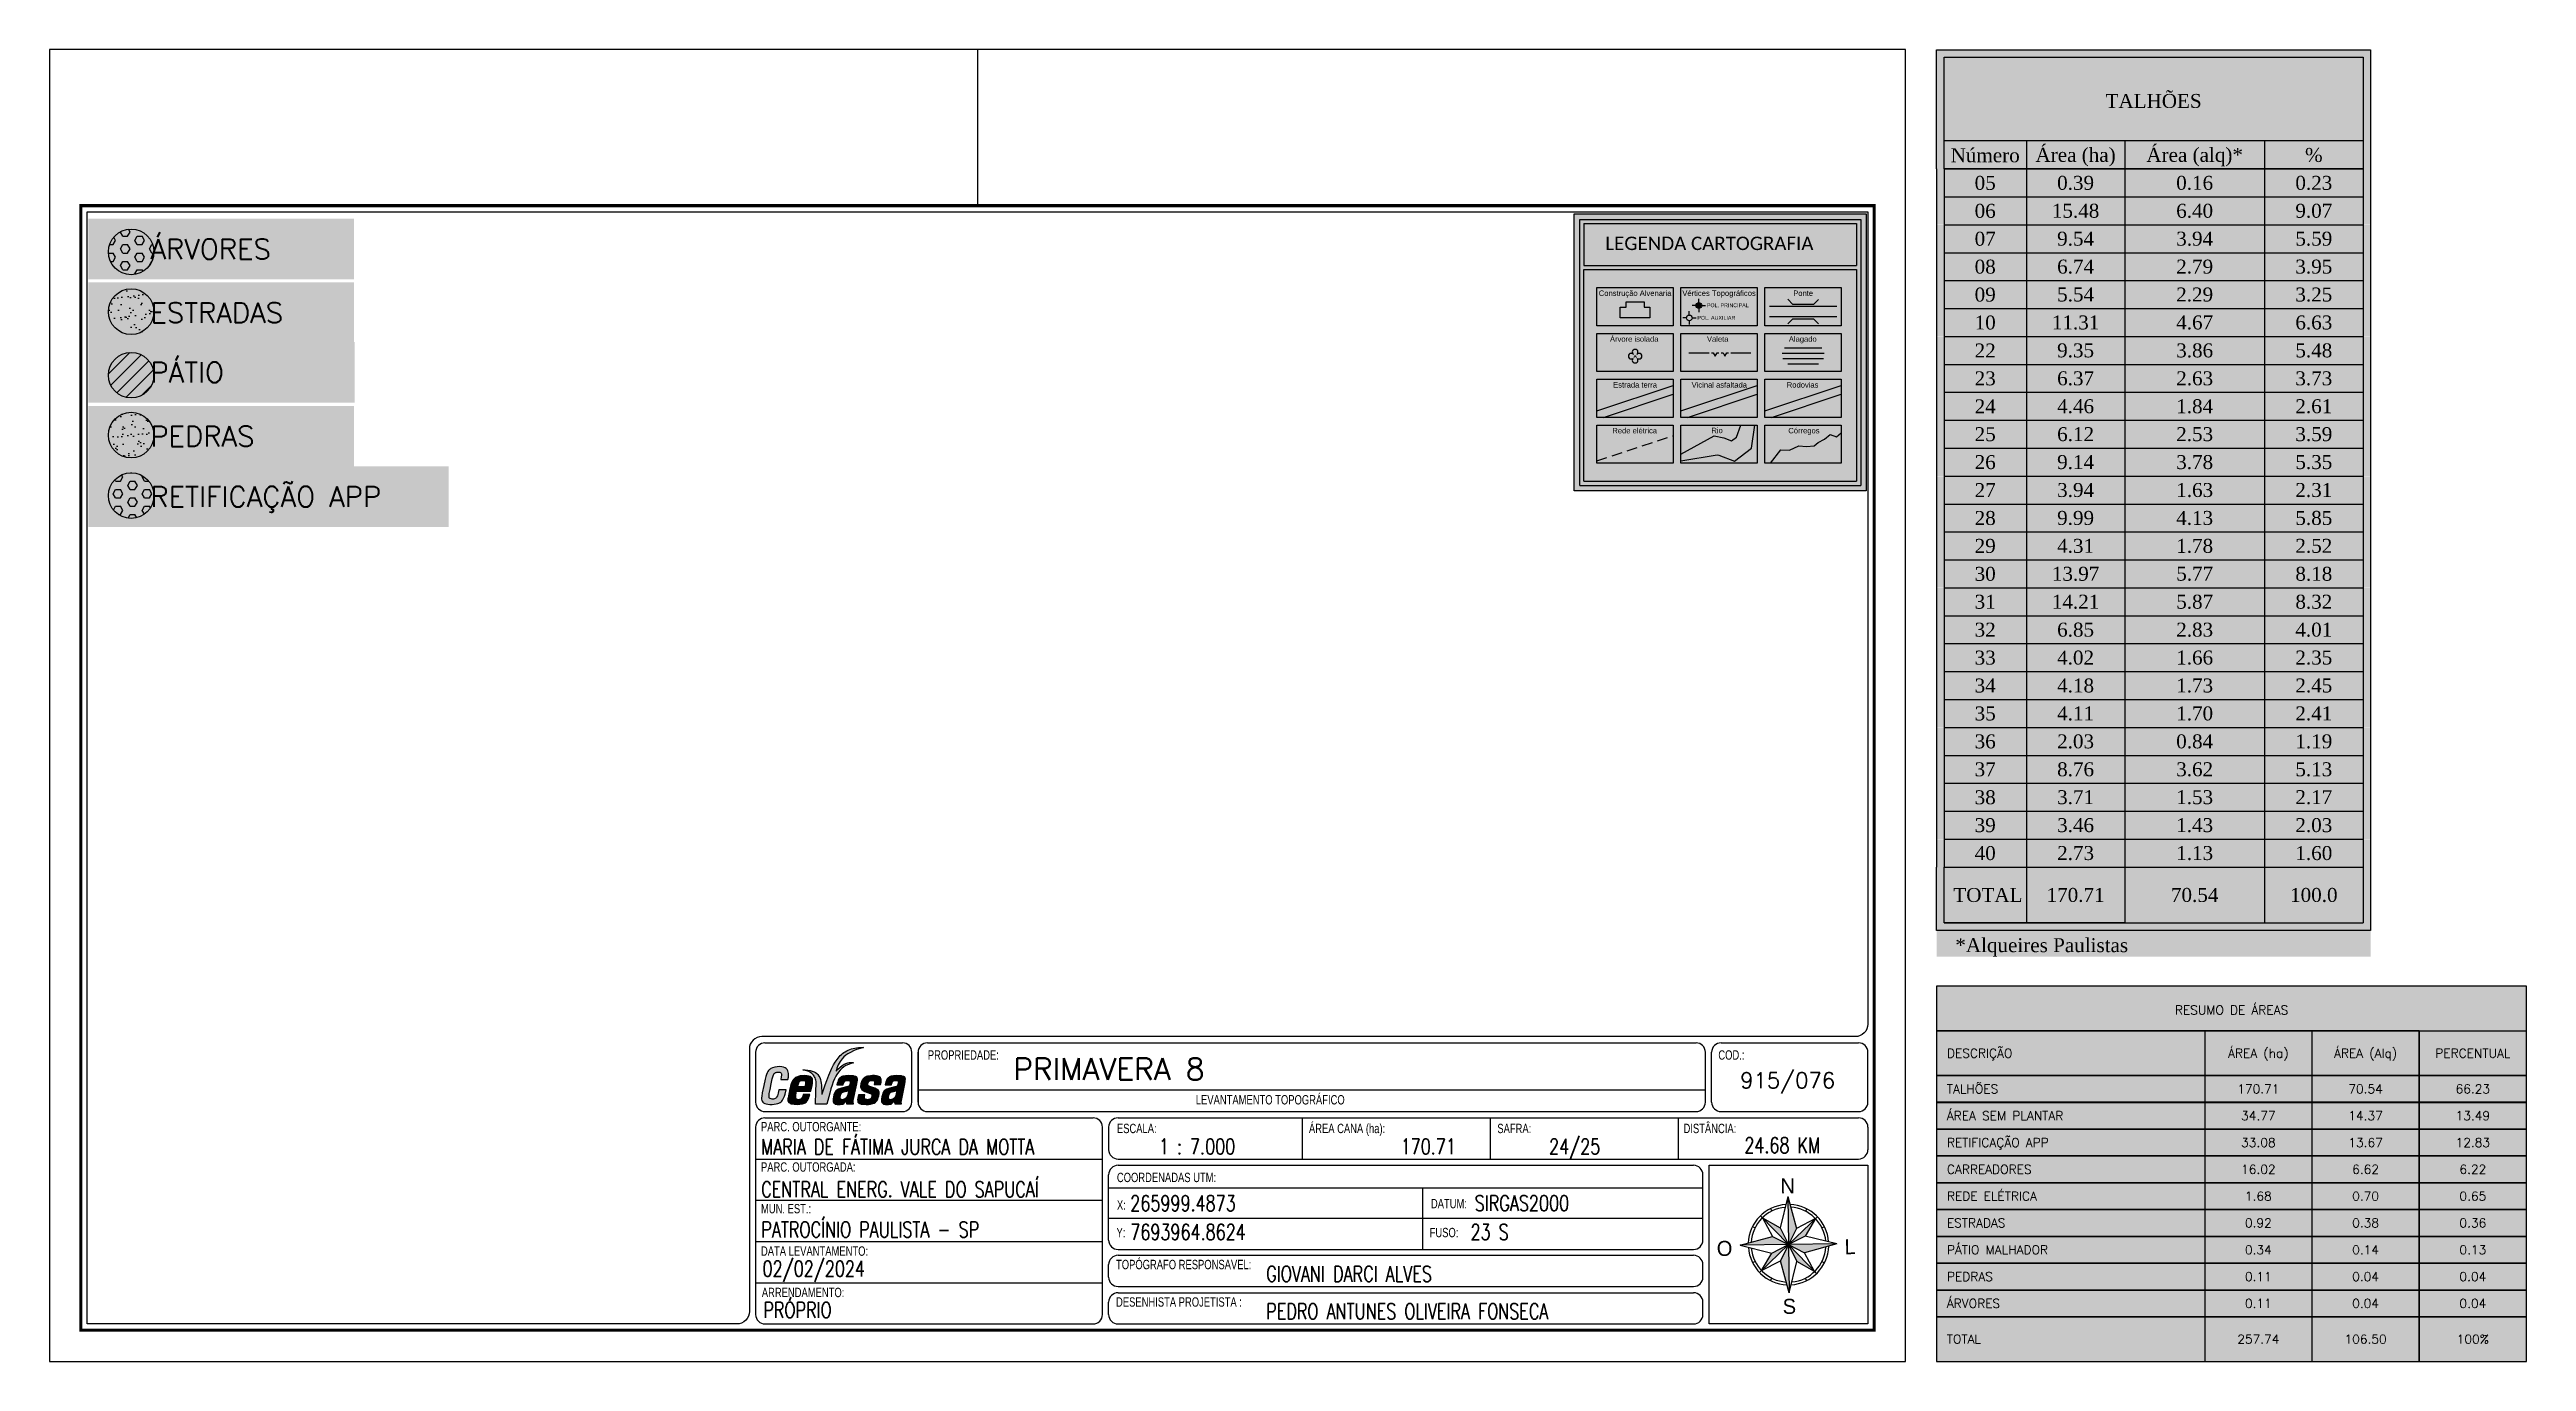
# Paper-space layout 'A4 Paisagem' of a CAD drawing. Extents: x 0 to 396, y 0 to 210.
import ezdxf
from ezdxf.enums import TextEntityAlignment as Align
from ezdxf.lldxf.tags import DXFTag

# ---------------------------------------------------------------- set-up
doc = ezdxf.new("R2010")
doc.units = 0
doc.linetypes.add('DASHED2', pattern=[0.375, 0.25, -0.125])
doc.layers.add('TABELAS', color=18, linetype='Continuous', true_color=0x010101)
for name, color, linetype in [('XFORMATO', 7, 'Continuous'), ('XLEGENDA', 7, 'Continuous'), ('XLEGENDA_CARTOGRAFIA', 7, 'Continuous')]:
    doc.layers.add(name, color=color, linetype=linetype)
doc.styles.add('AGROCAD', font='ROMANS.SHX')
doc.styles.add('AREAS', font='times.ttf')
doc.styles.add('CEVASA', font='romans.shx')
doc.styles.add('Legend', font='calibri.ttf')
doc.styles.add('LEGENDA', font='arial.ttf')
doc.styles.add('North Arrow Text', font='BOD_R.TTF', dxfattribs={"height": 0.1})
doc.styles.add('S0', font='IC-Romans.shx', dxfattribs={"width": 0.75})
tags = doc.linetypes.add('BORDER2', pattern=[0.875, 0.25, -0.125, 0.25, -0.125, 0, -0.125]).pattern_tags.tags
tags[14:15] = [DXFTag(74, 4), DXFTag(75, 0), DXFTag(340, '0'), DXFTag(46, 0.0), DXFTag(50, 0.0), DXFTag(44, 0.0), DXFTag(45, 0.0)]
tags[12:13] = [DXFTag(74, 4), DXFTag(75, 0), DXFTag(340, '0'), DXFTag(46, 0.0), DXFTag(50, 0.0), DXFTag(44, 0.0), DXFTag(45, 0.0)]
tags[10:11] = [DXFTag(74, 4), DXFTag(75, 0), DXFTag(340, '0'), DXFTag(46, 0.0), DXFTag(50, 0.0), DXFTag(44, 0.0), DXFTag(45, 0.0)]
tags[8:9] = [DXFTag(74, 4), DXFTag(75, 0), DXFTag(340, '0'), DXFTag(46, 0.0), DXFTag(50, 0.0), DXFTag(44, 0.0), DXFTag(45, 0.0)]
tags[6:7] = [DXFTag(74, 4), DXFTag(75, 0), DXFTag(340, '0'), DXFTag(46, 0.0), DXFTag(50, 0.0), DXFTag(44, 0.0), DXFTag(45, 0.0)]
tags[4:5] = [DXFTag(74, 4), DXFTag(75, 0), DXFTag(340, '0'), DXFTag(46, 0.0), DXFTag(50, 0.0), DXFTag(44, 0.0), DXFTag(45, 0.0)]

psp = doc.layouts.new('A4 Paisagem')

# ---------------------------------------------------------------- texts
at = {"layer": 'XLEGENDA', "color": 7, "char_height": 3.24, "attachment_point": 1, "rotation": 0.0002, "style": 'CEVASA', "bg_fill": 1, "box_fill_scale": 2, "bg_fill_color": 7, "bg_fill_true_color": 16711679, "bg_fill_transparency": 0}
for s, insert, width in [('   ÁRVORES', (9.46, 179.67), 36), ('   ESTRADAS', (9.46, 169.48), 36), ('   PÁTIO', (9.46, 159.93), 36.1282), ('   PEDRAS', (9.46, 149.72), 36), ('   RETIFICAÇÃO APP', (9.47, 140.05), 51.1827)]:
    psp.add_mtext(s, dxfattribs=dict(at, insert=insert, width=width))

# ---------------------------------------------------------------- blocks, each defined once
blk = doc.blocks.new('*U62')
at = {"linetype": 'ByBlock', "lineweight": -2}
h = blk.add_hatch(color=0, dxfattribs=at)
h.paths.add_polyline_path([(-0.0027, 0.1931), (0, 0), (0.0326, 0.0643)])
h.paths.add_polyline_path([(0.1077, 0.1041), (0, 0), (0.0672, 0.0335)])
h.paths.add_polyline_path([(0.1931, 0.0027), (0, 0), (0.0643, -0.0326)])
h.paths.add_polyline_path([(0, 0), (0.0335, -0.0672), (0.1041, -0.1077)])
h.paths.add_polyline_path([(0, 0), (-0.0326, -0.0643), (0.0027, -0.1931)])
h.paths.add_polyline_path([(0, 0), (-0.0672, -0.0335), (-0.1077, -0.1041)])
h.paths.add_polyline_path([(-0.0643, 0.0326), (-0.1931, -0.0027), (0, 0)])
h.paths.add_polyline_path([(-0.0335, 0.0672), (-0.1041, 0.1077), (0, 0)])
at = {"color": 0, "linetype": 'ByBlock', "lineweight": -2}
for points in [[(0, 0), (-0.1118, 0.1157)], [(-0.1041, 0.1077), (-0.0643, 0.0326)], [(-0.1041, 0.1077), (-0.0335, 0.0672)], [(-0.0717, 0.144), (-0.0668, 0.1341)], [(-0.0027, 0.1931), (-0.0335, 0.0672)], [(-0.0027, 0.1931), (0.0027, -0.1931)], [(-0.0027, 0.1931), (0.0326, 0.0643)], [(0, 0), (0.1157, 0.1118)], [(0.1077, 0.1041), (0.0326, 0.0643)], [(0.1077, 0.1041), (0.0672, 0.0335)], [(0.0727, 0.1435), (0.0677, 0.1336)], [(-0.1931, -0.0027), (-0.0643, 0.0326)], [(0.1931, 0.0027), (-0.1931, -0.0027)], [(-0.1435, 0.0727), (-0.1336, 0.0677)], [(0, 0), (-0.1157, -0.1118)], [(-0.0672, -0.0335), (0, 0)], [(-0.0643, 0.0326), (0, 0)], [(-0.0335, 0.0672), (0, 0)], [(0.0326, 0.0643), (0, 0)], [(0.0672, 0.0335), (0, 0)], [(0, 0), (0.1118, -0.1157)], [(0, 0), (0.0643, -0.0326)], [(0, 0), (0.0335, -0.0672)], [(0.1931, 0.0027), (0.0643, -0.0326)], [(0.1931, 0.0027), (0.0672, 0.0335)], [(0.144, 0.0717), (0.1341, 0.0668)], [(-0.1931, -0.0027), (-0.0672, -0.0335)], [(-0.144, -0.0717), (-0.1341, -0.0668)], [(-0.1077, -0.1041), (-0.0672, -0.0335)], [(-0.1077, -0.1041), (-0.0326, -0.0643)], [(0, 0), (-0.0326, -0.0643)], [(0.0027, -0.1931), (-0.0326, -0.0643)], [(0.0027, -0.1931), (0.0335, -0.0672)], [(0.1041, -0.1077), (0.0335, -0.0672)], [(0.1041, -0.1077), (0.0643, -0.0326)], [(0.1336, -0.0677), (0.1435, -0.0727)], [(-0.0677, -0.1336), (-0.0727, -0.1435)], [(0.0668, -0.1341), (0.0717, -0.144)]]:
    blk.add_lwpolyline(points, dxfattribs=at)
for radius, start, end in [(0.1609, 93.79524, 177.80521), (0.1498, 95.14367, 176.45678), (0.1609, 3.79524, 87.80521), (0.1498, 5.14367, 86.45678), (0.1609, 183.79524, 267.80521), (0.1498, 185.14367, 266.45678), (0.1609, 273.79524, 357.80521), (0.1498, 275.14367, 356.45678)]:
    blk.add_arc((0, 0), radius, start, end, dxfattribs=at)
at = {"color": 0, "linetype": 'ByBlock', "lineweight": -2, "style": 'North Arrow Text'}
for s, p in [('N', (-0.0026, 0.1869)), ('O', (-0.2552, -0.0632)), ('L', (0.2472, -0.0562)), ('S', (0.0041, -0.2951))]:
    blk.add_text(s, height=0.0602, rotation=0.80023, dxfattribs=at).set_placement(p, align=Align.BOTTOM_CENTER)
blk = doc.blocks.new('Folha A4 - Paisagem - Usina Cevasa - 2023')
at = {"layer": 'XFORMATO', "true_color": 0x008852}
blk.add_hatch(color=126, dxfattribs=at).paths.add_polyline_path([(-24.1, -63.81), (-23.64, -62.07), (-23.44, -61.35), (-23.26, -60.78), (-23.07, -60.24), (-22.76, -59.5), (-22.51, -59.07), (-22.13, -58.53), (-21.55, -57.96), (-21.04, -57.64), (-20.65, -57.45), (-19.93, -57.16), (-20, -57.15), (-20.17, -57.14), (-20.35, -57.15), (-20.53, -57.17), (-20.72, -57.21), (-20.91, -57.27), (-21.31, -57.43), (-21.66, -57.64), (-21.99, -57.89), (-22.33, -58.2), (-22.63, -58.54), (-22.55, -58.19), (-22.34, -57.63), (-22.06, -57.11), (-21.73, -56.64), (-21.24, -56.11), (-20.73, -55.76), (-20.33, -55.52), (-19.85, -55.29), (-19.33, -55.08), (-18.76, -54.89), (-18.21, -54.74), (-18.48, -54.73), (-18.77, -54.73), (-19.06, -54.75), (-19.33, -54.78), (-19.61, -54.83), (-19.88, -54.9), (-20.15, -54.97), (-20.42, -55.07), (-20.67, -55.17), (-20.91, -55.29), (-21.15, -55.42), (-21.37, -55.57), (-21.58, -55.72), (-21.77, -55.88), (-21.96, -56.05), (-22.15, -56.25), (-22.46, -56.64), (-22.76, -57.07), (-23.04, -57.54), (-23.28, -58.03), (-23.78, -59.18), (-24.13, -60.04), (-24.37, -60.73), (-24.89, -62.36), (-24.96, -60.77), (-24.99, -60.47), (-25.04, -60.18), (-25.13, -59.87), (-25.24, -59.57), (-25.37, -59.32), (-25.53, -59.09), (-25.71, -58.9), (-25.9, -58.75), (-26.15, -58.62), (-26.43, -58.51), (-26.77, -58.42), (-27.14, -58.36), (-27.56, -58.32), (-27.97, -58.32), (-27.53, -58.4), (-27.07, -58.55), (-26.64, -58.78), (-26.25, -59.15), (-25.97, -59.61), (-25.83, -60.11), (-25.82, -60.45), (-25.85, -61.78), (-25.94, -63.83)])
at = {"layer": 'XFORMATO'}
h = blk.add_hatch(color=7, dxfattribs=at)
h.dxf.hatch_style = 1
h.paths.add_polyline_path([(-30.87, -62.51), (-30.79, -62.23), (-30.62, -61.52), (-31.77, -61.52), (-31.89, -62.05), (-32.02, -62.46), (-32.14, -62.71), (-32.2, -62.8), (-32.27, -62.87), (-32.38, -62.93), (-32.5, -62.97), (-32.66, -63), (-32.85, -63), (-33.03, -62.97), (-33.18, -62.93), (-33.27, -62.88), (-33.31, -62.8), (-33.34, -62.7), (-33.34, -62.55), (-33.31, -62.12), (-33.19, -61.45), (-33.01, -60.54), (-32.83, -59.77), (-32.69, -59.28), (-32.58, -59.02), (-32.52, -58.92), (-32.44, -58.84), (-32.35, -58.77), (-32.23, -58.72), (-32.1, -58.69), (-31.95, -58.68), (-31.79, -58.69), (-31.63, -58.71), (-31.52, -58.76), (-31.44, -58.82), (-31.4, -58.87), (-31.38, -58.94), (-31.36, -59.15), (-31.39, -59.45), (-31.48, -59.89), (-30.33, -59.89), (-30.26, -59.51), (-30.23, -59.21), (-30.23, -58.93), (-30.27, -58.68), (-30.34, -58.46), (-30.45, -58.27), (-30.59, -58.12), (-30.77, -58), (-31.02, -57.89), (-31.32, -57.83), (-31.66, -57.81), (-32.05, -57.84), (-32.44, -57.9), (-32.78, -58), (-33.06, -58.12), (-33.18, -58.2), (-33.28, -58.28), (-33.42, -58.43), (-33.54, -58.61), (-33.66, -58.82), (-33.77, -59.09), (-33.87, -59.4), (-33.98, -59.79), (-34.21, -60.82), (-34.43, -62.01), (-34.51, -62.52), (-34.54, -62.82), (-34.54, -63.03), (-34.51, -63.21), (-34.45, -63.36), (-34.36, -63.49), (-34.23, -63.61), (-34.04, -63.71), (-33.82, -63.78), (-33.55, -63.83), (-33.24, -63.86), (-32.75, -63.86), (-32.52, -63.84), (-32.2, -63.78), (-31.97, -63.72), (-31.76, -63.64), (-31.58, -63.56), (-31.43, -63.45), (-31.3, -63.32), (-31.18, -63.16), (-31.07, -62.98), (-30.96, -62.75)])
h = blk.add_hatch(color=7, dxfattribs=at)
h.dxf.hatch_style = 1
h.paths.add_polyline_path([(-26.55, -61.28), (-26.47, -60.83), (-26.41, -60.43), (-26.38, -60.1), (-26.39, -59.92), (-26.42, -59.76), (-26.47, -59.63), (-26.56, -59.53), (-26.63, -59.47), (-26.73, -59.41), (-26.96, -59.33), (-27.26, -59.27), (-27.63, -59.25), (-27.98, -59.26), (-28.36, -59.3), (-28.68, -59.38), (-28.96, -59.48), (-29.1, -59.55), (-29.23, -59.64), (-29.35, -59.75), (-29.45, -59.87), (-29.55, -60.01), (-29.64, -60.17), (-29.8, -60.57), (-29.91, -60.93), (-30.02, -61.36), (-30.31, -62.78), (-30.33, -62.97), (-30.34, -63.13), (-30.32, -63.26), (-30.28, -63.38), (-30.23, -63.47), (-30.16, -63.55), (-30.07, -63.62), (-29.97, -63.68), (-29.84, -63.74), (-29.7, -63.78), (-29.35, -63.84), (-29.03, -63.86), (-28.67, -63.86), (-28.44, -63.84), (-28.02, -63.77), (-27.85, -63.73), (-27.69, -63.67), (-27.55, -63.58), (-27.41, -63.48), (-27.3, -63.36), (-27.19, -63.21), (-27.09, -63.02), (-27, -62.81), (-26.91, -62.56), (-26.83, -62.27), (-27.87, -62.27), (-27.97, -62.54), (-28.07, -62.76), (-28.15, -62.89), (-28.22, -62.97), (-28.33, -63.04), (-28.47, -63.08), (-28.67, -63.1), (-28.8, -63.08), (-28.92, -63.03), (-29.01, -62.96), (-29.06, -62.86), (-29.09, -62.73), (-29.09, -62.57), (-29.07, -62.36), (-28.94, -61.73), (-26.64, -61.73)])
h.paths.add_polyline_path([(-28.79, -61.06), (-28.71, -60.71), (-28.61, -60.41), (-28.52, -60.25), (-28.41, -60.13), (-28.32, -60.08), (-28.22, -60.04), (-28.1, -60.02), (-27.96, -60.01), (-27.83, -60.03), (-27.71, -60.05), (-27.62, -60.09), (-27.57, -60.15), (-27.52, -60.25), (-27.52, -60.42), (-27.54, -60.67), (-27.61, -61.06)], flags=16)
h = blk.add_hatch(color=7, dxfattribs=at)
h.dxf.hatch_style = 1
h.paths.add_polyline_path([(-19.3, -60.58), (-19.25, -60.26), (-19.22, -60.01), (-19.21, -59.8), (-19.23, -59.67), (-19.26, -59.58), (-19.31, -59.51), (-19.38, -59.45), (-19.46, -59.4), (-19.57, -59.36), (-19.85, -59.29), (-20.23, -59.26), (-20.69, -59.25), (-21.14, -59.28), (-21.54, -59.35), (-21.68, -59.39), (-21.8, -59.45), (-21.92, -59.52), (-22.03, -59.62), (-22.13, -59.73), (-22.22, -59.88), (-22.3, -60.04), (-22.37, -60.23), (-22.43, -60.45), (-22.49, -60.7), (-21.47, -60.7), (-21.43, -60.51), (-21.37, -60.34), (-21.3, -60.22), (-21.22, -60.13), (-21.13, -60.07), (-21, -60.03), (-20.83, -60.02), (-20.66, -60.02), (-20.54, -60.05), (-20.45, -60.08), (-20.39, -60.13), (-20.36, -60.21), (-20.35, -60.33), (-20.37, -60.5), (-20.42, -60.68), (-20.48, -60.82), (-20.52, -60.87), (-20.57, -60.92), (-20.74, -61), (-21.74, -61.26), (-22.24, -61.43), (-22.5, -61.55), (-22.59, -61.61), (-22.67, -61.69), (-22.78, -61.84), (-22.88, -62.04), (-22.97, -62.3), (-23.04, -62.63), (-23.09, -62.94), (-23.1, -63.22), (-23.08, -63.42), (-23.03, -63.56), (-22.97, -63.66), (-22.87, -63.73), (-22.76, -63.79), (-22.61, -63.83), (-22.45, -63.86), (-21.96, -63.86), (-21.74, -63.84), (-21.55, -63.79), (-21.39, -63.7), (-21.23, -63.57), (-20.99, -63.29), (-20.97, -63.29), (-20.97, -63.57), (-20.93, -63.75), (-19.84, -63.75), (-19.89, -63.47), (-19.87, -63.23)])
h.paths.add_polyline_path([(-20.79, -62.42), (-20.85, -62.61), (-20.95, -62.77), (-21.09, -62.91), (-21.26, -63.01), (-21.47, -63.08), (-21.67, -63.1), (-21.77, -63.08), (-21.84, -63.05), (-21.9, -63.01), (-21.94, -62.95), (-21.96, -62.84), (-21.96, -62.68), (-21.92, -62.47), (-21.86, -62.26), (-21.8, -62.12), (-21.74, -62.03), (-21.66, -61.96), (-21.55, -61.9), (-21.37, -61.83), (-20.9, -61.71), (-20.76, -61.65), (-20.6, -61.55)], flags=16)
h = blk.add_hatch(color=7, dxfattribs=at)
h.dxf.hatch_style = 1
h.paths.add_polyline_path([(-16.06, -63.21), (-15.96, -63.01), (-15.87, -62.77), (-15.79, -62.47), (-15.74, -62.14), (-15.74, -61.88), (-15.77, -61.71), (-15.82, -61.62), (-15.89, -61.54), (-15.99, -61.47), (-16.13, -61.39), (-16.41, -61.27), (-17.21, -60.98), (-17.43, -60.87), (-17.5, -60.8), (-17.54, -60.73), (-17.55, -60.63), (-17.54, -60.51), (-17.5, -60.38), (-17.44, -60.26), (-17.38, -60.18), (-17.31, -60.11), (-17.21, -60.06), (-17.1, -60.03), (-16.96, -60.02), (-16.82, -60.02), (-16.69, -60.04), (-16.6, -60.07), (-16.54, -60.1), (-16.5, -60.16), (-16.48, -60.24), (-16.48, -60.35), (-16.53, -60.68), (-15.5, -60.68), (-15.43, -60.31), (-15.42, -59.97), (-15.43, -59.83), (-15.45, -59.71), (-15.49, -59.62), (-15.54, -59.54), (-15.64, -59.44), (-15.78, -59.37), (-15.95, -59.31), (-16.18, -59.28), (-16.46, -59.25), (-16.78, -59.25), (-17.09, -59.27), (-17.39, -59.31), (-17.6, -59.35), (-17.78, -59.41), (-17.94, -59.48), (-18.08, -59.56), (-18.2, -59.65), (-18.31, -59.77), (-18.4, -59.9), (-18.48, -60.06), (-18.6, -60.39), (-18.65, -60.58), (-18.67, -60.76), (-18.69, -60.94), (-18.69, -61.09), (-18.67, -61.22), (-18.63, -61.32), (-18.58, -61.41), (-18.5, -61.5), (-18.4, -61.57), (-18.28, -61.65), (-18.03, -61.76), (-17.18, -62.09), (-17.02, -62.17), (-16.94, -62.23), (-16.9, -62.29), (-16.89, -62.37), (-16.89, -62.46), (-16.91, -62.58), (-16.95, -62.72), (-17, -62.83), (-17.06, -62.92), (-17.12, -62.98), (-17.2, -63.03), (-17.3, -63.07), (-17.41, -63.09), (-17.55, -63.1), (-17.68, -63.09), (-17.8, -63.07), (-17.91, -63.04), (-17.98, -63), (-18.03, -62.96), (-18.06, -62.91), (-18.09, -62.77), (-18.08, -62.59), (-18.03, -62.31), (-19.05, -62.31), (-19.11, -62.59), (-19.15, -62.88), (-19.17, -63.14), (-19.16, -63.34), (-19.12, -63.47), (-19.07, -63.57), (-18.98, -63.65), (-18.86, -63.72), (-18.62, -63.8), (-18.3, -63.84), (-18.03, -63.86), (-17.57, -63.86), (-17.46, -63.85), (-17.09, -63.81), (-16.76, -63.73), (-16.53, -63.64), (-16.33, -63.52), (-16.19, -63.38)])
h = blk.add_hatch(color=7, dxfattribs=at)
h.dxf.hatch_style = 1
h.paths.add_polyline_path([(-11.63, -60.58), (-11.58, -60.26), (-11.55, -60.01), (-11.54, -59.8), (-11.55, -59.67), (-11.59, -59.58), (-11.63, -59.51), (-11.7, -59.45), (-11.78, -59.4), (-11.89, -59.36), (-12.17, -59.29), (-12.54, -59.26), (-12.99, -59.25), (-13.43, -59.28), (-13.82, -59.35), (-13.96, -59.39), (-14.08, -59.45), (-14.2, -59.52), (-14.31, -59.62), (-14.4, -59.73), (-14.49, -59.88), (-14.57, -60.04), (-14.64, -60.23), (-14.76, -60.7), (-13.75, -60.7), (-13.71, -60.51), (-13.65, -60.34), (-13.59, -60.22), (-13.51, -60.13), (-13.42, -60.07), (-13.29, -60.03), (-13.13, -60.02), (-12.96, -60.02), (-12.84, -60.05), (-12.75, -60.08), (-12.7, -60.13), (-12.67, -60.21), (-12.66, -60.33), (-12.68, -60.5), (-12.72, -60.68), (-12.78, -60.82), (-12.82, -60.87), (-12.87, -60.92), (-13.03, -61), (-14.02, -61.26), (-14.51, -61.43), (-14.77, -61.55), (-14.85, -61.61), (-14.93, -61.69), (-15.04, -61.84), (-15.14, -62.04), (-15.22, -62.3), (-15.3, -62.63), (-15.34, -62.94), (-15.35, -63.22), (-15.34, -63.42), (-15.29, -63.56), (-15.22, -63.66), (-15.13, -63.73), (-15.02, -63.79), (-14.88, -63.83), (-14.72, -63.86), (-14.24, -63.86), (-14.02, -63.84), (-13.83, -63.79), (-13.68, -63.7), (-13.52, -63.57), (-13.28, -63.29), (-13.27, -63.29), (-13.26, -63.57), (-13.23, -63.75), (-12.16, -63.75), (-12.2, -63.47), (-12.18, -63.23)])
h.paths.add_polyline_path([(-13.14, -62.61), (-13.24, -62.77), (-13.38, -62.91), (-13.55, -63.01), (-13.75, -63.08), (-13.95, -63.1), (-14.04, -63.08), (-14.12, -63.05), (-14.17, -63.01), (-14.21, -62.95), (-14.24, -62.84), (-14.24, -62.69), (-14.2, -62.47), (-14.14, -62.27), (-14.08, -62.13), (-14.02, -62.03), (-13.94, -61.96), (-13.84, -61.9), (-13.66, -61.83), (-13.2, -61.71), (-13.06, -61.65), (-12.9, -61.55), (-13.08, -62.42)], flags=16)
for p, q in [((-34, -54), (-12, -54)), ((-8, -54), (115, -54)), ((119, -54), (141, -54)), ((-35.5, -55.5), (-35.5, -63.5)), ((-10.5, -63.5), (-10.5, -55.5)), ((116.5, -63.5), (116.5, -55.5)), ((117.5, -63.5), (117.5, -55.5)), ((142.5, -63.5), (142.5, -55.5)), ((-9.5, -61.5), (116.5, -61.5)), ((-34, -65), (-12, -65)), ((-34, -66), (18.5, -66)), ((-8, -65), (115, -65)), ((22.5, -66), (141, -66)), ((52, -72.6), (52, -66)), ((82.1, -72.6), (82.1, -66)), ((112.2, -72.6), (112.2, -66)), ((119, -65), (141, -65)), ((-35.5, -67.5), (-35.5, -97.5)), ((20, -97.5), (20, -67.5)), ((21, -67.5), (21, -71.1)), ((142.5, -67.5), (142.5, -71.1)), ((-35.5, -72.6), (20, -72.6)), ((22.5, -72.6), (141, -72.6)), ((22.5, -73.6), (114.6, -73.6)), ((116.1, -85.57), (116.1, -75.1)), ((117.1, -73.6), (142.5, -73.6)), ((117.1, -99), (117.1, -73.6)), ((142.5, -73.6), (142.5, -99)), ((-35.5, -79.2), (20, -79.2)), ((21, -77.18), (116.1, -77.18)), ((71.25, -77.18), (71.25, -87.07)), ((116.1, -82.13), (21, -82.13)), ((-35.5, -85.8), (20, -85.8)), ((22.5, -87.07), (114.6, -87.07)), ((21, -91.5), (21, -89.5)), ((22.5, -88), (114.6, -88)), ((116.1, -91.5), (116.1, -89.5)), ((-35.5, -92.4), (20, -92.4)), ((22.5, -93), (114.6, -93)), ((22.5, -94), (114.6, -94)), ((-34, -99), (18.5, -99)), ((21, -97.5), (21, -95.5)), ((22.5, -99), (114.6, -99)), ((116.1, -97.5), (116.1, -95.5)), ((142.5, -99), (117.1, -99))]:
    blk.add_line(p, q, dxfattribs=at)
for points in [[(-148.5, 105), (-148.5, -105), (148.5, -105), (148.5, 105)], [(-9.5, -55.5), (-9.5, -63.5)]]:
    blk.add_lwpolyline(points, close=True, dxfattribs=at)
for points in [[(0, 105), (0, 80)], [(21, -85.57), (21, -83.57), (21, -75.1)]]:
    blk.add_lwpolyline(points, dxfattribs=at)
at = {"layer": 'XFORMATO', "const_width": 0.5}
blk.add_lwpolyline([(143.5, 80), (-143.5, 80), (-143.5, -100), (143.5, -100)], close=True, dxfattribs=at)
at = {"layer": 'XFORMATO', "color": 126, "true_color": 0x008852}
blk.add_lwpolyline([(-25.94, -63.83), (-25.85, -61.78), (-25.82, -60.45), (-25.82, -60.17), (-25.87, -59.97), (-25.92, -59.79), (-25.98, -59.62), (-26.06, -59.46), (-26.15, -59.31), (-26.26, -59.16), (-26.38, -59.03), (-26.51, -58.91), (-26.65, -58.8), (-26.8, -58.69), (-26.97, -58.6), (-27.14, -58.53), (-27.53, -58.4), (-27.97, -58.32), (-27.56, -58.32), (-27.14, -58.36), (-26.77, -58.42), (-26.43, -58.51), (-26.15, -58.62), (-25.9, -58.75), (-25.71, -58.9), (-25.53, -59.09), (-25.37, -59.32), (-25.24, -59.57), (-25.13, -59.87), (-25.04, -60.18), (-24.99, -60.47), (-24.96, -60.77), (-24.9, -62.16), (-24.89, -62.19), (-24.85, -62.19), (-24.84, -62.17), (-24.37, -60.73), (-24.13, -60.04), (-23.78, -59.18), (-23.28, -58.03), (-23.04, -57.54), (-22.76, -57.07), (-22.46, -56.64), (-22.15, -56.25), (-21.96, -56.05), (-21.77, -55.88), (-21.58, -55.72), (-21.37, -55.57), (-21.15, -55.42), (-20.91, -55.29), (-20.67, -55.17), (-20.42, -55.07), (-20.15, -54.97), (-19.88, -54.9), (-19.61, -54.83), (-19.33, -54.78), (-19.06, -54.75), (-18.77, -54.73), (-18.48, -54.73), (-18.21, -54.74), (-18.76, -54.89), (-19.33, -55.08), (-19.85, -55.29), (-20.33, -55.52), (-20.73, -55.76), (-21.07, -55.99), (-21.38, -56.26), (-21.65, -56.55), (-21.82, -56.77), (-21.98, -57), (-22.13, -57.24), (-22.27, -57.5), (-22.39, -57.76), (-22.5, -58.04), (-22.58, -58.31), (-22.63, -58.54), (-22.33, -58.2), (-21.99, -57.89), (-21.66, -57.64), (-21.31, -57.43), (-20.91, -57.27), (-20.72, -57.21), (-20.53, -57.17), (-20.35, -57.15), (-20.17, -57.14), (-20, -57.15), (-19.85, -57.18), (-20.23, -57.28), (-20.65, -57.45), (-21.04, -57.64), (-21.39, -57.86), (-21.7, -58.1), (-21.99, -58.39), (-22.25, -58.7), (-22.51, -59.07), (-22.67, -59.35), (-22.87, -59.76), (-23.07, -60.24), (-23.26, -60.78), (-23.44, -61.35), (-23.64, -62.07), (-24.1, -63.81)], close=True, dxfattribs=at)
at = {"layer": 'XFORMATO', "color": 7}
for points in [[(-30.33, -59.89), (-30.26, -59.51), (-30.23, -59.21), (-30.23, -58.93), (-30.27, -58.68), (-30.34, -58.46), (-30.45, -58.27), (-30.59, -58.12), (-30.77, -58), (-31.02, -57.89), (-31.32, -57.83), (-31.66, -57.81), (-32.05, -57.84), (-32.44, -57.9), (-32.78, -58), (-33.06, -58.12), (-33.18, -58.2), (-33.28, -58.28), (-33.42, -58.43), (-33.54, -58.61), (-33.66, -58.82), (-33.77, -59.09), (-33.87, -59.4), (-33.98, -59.79), (-34.21, -60.82), (-34.43, -62.01), (-34.51, -62.52), (-34.54, -62.82), (-34.54, -63.03), (-34.51, -63.21), (-34.45, -63.36), (-34.36, -63.49), (-34.23, -63.61), (-34.04, -63.71), (-33.82, -63.78), (-33.55, -63.83), (-33.22, -63.86), (-32.86, -63.86), (-32.52, -63.84), (-32.2, -63.78), (-31.97, -63.72), (-31.76, -63.64), (-31.58, -63.56), (-31.43, -63.45), (-31.3, -63.32), (-31.18, -63.16), (-31.07, -62.98), (-30.96, -62.75), (-30.87, -62.51), (-30.79, -62.23), (-30.62, -61.52), (-31.77, -61.52), (-31.89, -62.05), (-32.02, -62.46), (-32.14, -62.71), (-32.2, -62.8), (-32.27, -62.87), (-32.38, -62.93), (-32.5, -62.97), (-32.66, -63), (-32.85, -63), (-33.03, -62.97), (-33.18, -62.93), (-33.27, -62.88), (-33.31, -62.8), (-33.34, -62.7), (-33.34, -62.55), (-33.31, -62.12), (-33.19, -61.45), (-33.01, -60.54), (-32.83, -59.77), (-32.69, -59.28), (-32.58, -59.02), (-32.52, -58.92), (-32.44, -58.84), (-32.35, -58.77), (-32.23, -58.72), (-32.1, -58.69), (-31.95, -58.68), (-31.79, -58.69), (-31.63, -58.71), (-31.52, -58.76), (-31.44, -58.82), (-31.4, -58.87), (-31.38, -58.94), (-31.36, -59.15), (-31.39, -59.45), (-31.48, -59.89)], [(-26.64, -61.73), (-26.55, -61.28), (-26.47, -60.83), (-26.41, -60.43), (-26.38, -60.1), (-26.39, -59.92), (-26.42, -59.76), (-26.47, -59.63), (-26.56, -59.53), (-26.63, -59.47), (-26.73, -59.41), (-26.96, -59.33), (-27.26, -59.27), (-27.63, -59.25), (-27.98, -59.26), (-28.36, -59.3), (-28.68, -59.38), (-28.96, -59.48), (-29.1, -59.55), (-29.23, -59.64), (-29.35, -59.75), (-29.45, -59.87), (-29.55, -60.01), (-29.64, -60.17), (-29.8, -60.57), (-29.91, -60.93), (-30.02, -61.36), (-30.31, -62.78), (-30.33, -62.97), (-30.34, -63.13), (-30.32, -63.26), (-30.28, -63.38), (-30.23, -63.47), (-30.16, -63.55), (-30.07, -63.62), (-29.97, -63.68), (-29.84, -63.74), (-29.7, -63.78), (-29.35, -63.84), (-28.85, -63.87), (-28.44, -63.84), (-28.02, -63.77), (-27.85, -63.73), (-27.69, -63.67), (-27.55, -63.58), (-27.41, -63.48), (-27.3, -63.36), (-27.19, -63.21), (-27.09, -63.02), (-27, -62.81), (-26.91, -62.56), (-26.83, -62.27), (-27.87, -62.27), (-27.97, -62.54), (-28.07, -62.76), (-28.15, -62.89), (-28.22, -62.97), (-28.33, -63.04), (-28.47, -63.08), (-28.67, -63.1), (-28.8, -63.08), (-28.92, -63.03), (-29.01, -62.96), (-29.06, -62.86), (-29.09, -62.73), (-29.09, -62.57), (-29.07, -62.36), (-28.94, -61.73)], [(-21.47, -60.7), (-21.43, -60.51), (-21.37, -60.34), (-21.3, -60.22), (-21.22, -60.13), (-21.13, -60.07), (-21, -60.03), (-20.83, -60.02), (-20.66, -60.02), (-20.54, -60.05), (-20.45, -60.08), (-20.39, -60.13), (-20.36, -60.21), (-20.35, -60.33), (-20.37, -60.5), (-20.42, -60.68), (-20.48, -60.82), (-20.52, -60.87), (-20.57, -60.92), (-20.74, -61), (-21.74, -61.26), (-22.24, -61.43), (-22.5, -61.55), (-22.59, -61.61), (-22.67, -61.69), (-22.78, -61.84), (-22.88, -62.04), (-22.97, -62.3), (-23.04, -62.63), (-23.09, -62.94), (-23.1, -63.22), (-23.08, -63.42), (-23.03, -63.56), (-22.97, -63.66), (-22.87, -63.73), (-22.76, -63.79), (-22.61, -63.83), (-22.44, -63.86), (-22.25, -63.87), (-21.98, -63.86), (-21.74, -63.84), (-21.55, -63.79), (-21.39, -63.7), (-21.23, -63.57), (-20.99, -63.29), (-20.97, -63.29), (-20.97, -63.57), (-20.93, -63.75), (-19.84, -63.75), (-19.89, -63.47), (-19.87, -63.23), (-19.3, -60.58), (-19.25, -60.26), (-19.22, -60.01), (-19.21, -59.8), (-19.23, -59.67), (-19.26, -59.58), (-19.31, -59.51), (-19.38, -59.45), (-19.46, -59.4), (-19.57, -59.36), (-19.85, -59.29), (-20.23, -59.26), (-20.69, -59.25), (-21.14, -59.28), (-21.54, -59.35), (-21.68, -59.39), (-21.8, -59.45), (-21.92, -59.52), (-22.03, -59.62), (-22.13, -59.73), (-22.22, -59.88), (-22.3, -60.04), (-22.37, -60.23), (-22.43, -60.45), (-22.49, -60.7)], [(-19.05, -62.31), (-19.11, -62.59), (-19.15, -62.88), (-19.17, -63.14), (-19.16, -63.34), (-19.12, -63.47), (-19.07, -63.57), (-18.98, -63.65), (-18.86, -63.72), (-18.62, -63.8), (-18.3, -63.84), (-17.83, -63.87), (-17.46, -63.85), (-17.09, -63.81), (-16.76, -63.73), (-16.53, -63.64), (-16.33, -63.52), (-16.19, -63.38), (-16.06, -63.21), (-15.96, -63.01), (-15.87, -62.77), (-15.79, -62.47), (-15.74, -62.14), (-15.74, -61.88), (-15.77, -61.71), (-15.82, -61.62), (-15.89, -61.54), (-15.99, -61.47), (-16.13, -61.39), (-16.41, -61.27), (-17.21, -60.98), (-17.43, -60.87), (-17.5, -60.8), (-17.54, -60.73), (-17.55, -60.63), (-17.54, -60.51), (-17.5, -60.38), (-17.44, -60.26), (-17.38, -60.18), (-17.31, -60.11), (-17.21, -60.06), (-17.1, -60.03), (-16.96, -60.02), (-16.82, -60.02), (-16.69, -60.04), (-16.6, -60.07), (-16.54, -60.1), (-16.5, -60.16), (-16.48, -60.24), (-16.48, -60.35), (-16.53, -60.68), (-15.5, -60.68), (-15.43, -60.31), (-15.42, -59.97), (-15.43, -59.83), (-15.45, -59.71), (-15.49, -59.62), (-15.54, -59.54), (-15.64, -59.44), (-15.78, -59.37), (-15.95, -59.31), (-16.18, -59.28), (-16.46, -59.25), (-16.78, -59.25), (-17.09, -59.27), (-17.39, -59.31), (-17.6, -59.35), (-17.78, -59.41), (-17.94, -59.48), (-18.08, -59.56), (-18.2, -59.65), (-18.31, -59.77), (-18.4, -59.9), (-18.48, -60.06), (-18.6, -60.39), (-18.65, -60.58), (-18.67, -60.76), (-18.69, -60.94), (-18.69, -61.09), (-18.67, -61.22), (-18.63, -61.32), (-18.58, -61.41), (-18.5, -61.5), (-18.4, -61.57), (-18.28, -61.65), (-18.03, -61.76), (-17.18, -62.09), (-17.02, -62.17), (-16.94, -62.23), (-16.9, -62.29), (-16.89, -62.37), (-16.89, -62.46), (-16.91, -62.58), (-16.95, -62.72), (-17, -62.83), (-17.06, -62.92), (-17.12, -62.98), (-17.2, -63.03), (-17.3, -63.07), (-17.41, -63.09), (-17.55, -63.1), (-17.68, -63.09), (-17.8, -63.07), (-17.91, -63.04), (-17.98, -63), (-18.03, -62.96), (-18.06, -62.91), (-18.09, -62.77), (-18.08, -62.59), (-18.03, -62.31)], [(-13.75, -60.7), (-13.71, -60.51), (-13.65, -60.34), (-13.59, -60.22), (-13.51, -60.13), (-13.42, -60.07), (-13.29, -60.03), (-13.13, -60.02), (-12.96, -60.02), (-12.84, -60.05), (-12.75, -60.08), (-12.7, -60.13), (-12.67, -60.21), (-12.66, -60.33), (-12.68, -60.5), (-12.72, -60.68), (-12.78, -60.82), (-12.82, -60.87), (-12.87, -60.92), (-13.03, -61), (-14.02, -61.26), (-14.51, -61.43), (-14.77, -61.55), (-14.85, -61.61), (-14.93, -61.69), (-15.04, -61.84), (-15.14, -62.04), (-15.22, -62.3), (-15.3, -62.63), (-15.34, -62.94), (-15.35, -63.22), (-15.34, -63.42), (-15.29, -63.56), (-15.22, -63.66), (-15.13, -63.73), (-15.02, -63.79), (-14.88, -63.83), (-14.71, -63.86), (-14.52, -63.87), (-14.25, -63.86), (-14.02, -63.84), (-13.83, -63.79), (-13.68, -63.7), (-13.52, -63.57), (-13.28, -63.29), (-13.27, -63.29), (-13.26, -63.57), (-13.23, -63.75), (-12.16, -63.75), (-12.2, -63.47), (-12.18, -63.23), (-11.63, -60.58), (-11.58, -60.26), (-11.55, -60.01), (-11.54, -59.8), (-11.55, -59.67), (-11.59, -59.58), (-11.63, -59.51), (-11.7, -59.45), (-11.78, -59.4), (-11.89, -59.36), (-12.17, -59.29), (-12.54, -59.26), (-12.99, -59.25), (-13.43, -59.28), (-13.82, -59.35), (-13.96, -59.39), (-14.08, -59.45), (-14.2, -59.52), (-14.31, -59.62), (-14.4, -59.73), (-14.49, -59.88), (-14.57, -60.04), (-14.64, -60.23), (-14.76, -60.7)], [(-28.79, -61.06), (-28.71, -60.71), (-28.61, -60.41), (-28.52, -60.25), (-28.41, -60.13), (-28.32, -60.08), (-28.22, -60.04), (-28.1, -60.02), (-27.96, -60.01), (-27.83, -60.03), (-27.71, -60.05), (-27.62, -60.09), (-27.57, -60.15), (-27.52, -60.25), (-27.52, -60.42), (-27.54, -60.67), (-27.61, -61.06)], [(-20.79, -62.42), (-20.85, -62.61), (-20.95, -62.77), (-21.09, -62.91), (-21.26, -63.01), (-21.47, -63.08), (-21.67, -63.1), (-21.77, -63.08), (-21.84, -63.05), (-21.9, -63.01), (-21.94, -62.95), (-21.96, -62.84), (-21.96, -62.68), (-21.92, -62.47), (-21.86, -62.26), (-21.8, -62.12), (-21.74, -62.03), (-21.66, -61.96), (-21.55, -61.9), (-21.37, -61.83), (-20.9, -61.71), (-20.76, -61.65), (-20.6, -61.55)], [(-13.08, -62.42), (-13.14, -62.61), (-13.24, -62.77), (-13.38, -62.91), (-13.55, -63.01), (-13.75, -63.08), (-13.95, -63.1), (-14.04, -63.08), (-14.12, -63.05), (-14.17, -63.01), (-14.21, -62.95), (-14.24, -62.84), (-14.24, -62.69), (-14.2, -62.47), (-14.14, -62.27), (-14.08, -62.13), (-14.02, -62.03), (-13.94, -61.96), (-13.84, -61.9), (-13.66, -61.83), (-13.2, -61.71), (-13.06, -61.65), (-12.9, -61.55)]]:
    blk.add_lwpolyline(points, close=True, dxfattribs=at)
at = {"layer": 'XFORMATO'}
for centre, start, end in [((-34, -55.5), 90, 180), ((-12, -55.5), 0, 90), ((-8, -55.5), 90, 180), ((115, -55.5), 0, 90), ((119, -55.5), 90, 180), ((141, -55.5), 0, 90), ((-34, -63.5), 180, 270), ((-34, -67.5), 90, 180), ((-12, -63.5), 270, 0), ((-8, -63.5), 180, 270), ((18.5, -67.5), 0, 90), ((22.5, -67.5), 90, 180), ((115, -63.5), 270, 0), ((119, -63.5), 180, 270), ((141, -63.5), 270, 0), ((141, -67.5), 360, 90), ((22.5, -71.1), 180, 270), ((141, -71.1), 270, 0), ((22.5, -75.1), 90, 180), ((114.6, -75.1), 0, 90), ((22.5, -85.57), 180, 270), ((114.6, -85.57), 270, 0), ((22.5, -89.5), 90, 180), ((114.6, -89.5), 0, 90), ((22.5, -91.5), 180, 270), ((22.5, -95.5), 90, 180), ((114.6, -91.5), 270, 0), ((114.6, -95.5), 0, 90), ((-34, -97.5), 180, 270), ((18.5, -97.5), 270, 0), ((22.5, -97.5), 180, 270), ((114.6, -97.5), 270, 0)]:
    blk.add_arc(centre, 1.5, start, end, dxfattribs=at)
at = {"layer": 'XFORMATO', "style": 'S0', "width": 0.75}
for s, p in [('PROPRIEDADE:', (-7.94, -56.69)), ('COD.:', (118.57, -56.69)), ('LEVANTAMENTO TOPOGRÁFICO', (34.95, -63.86)), ('PARC. OUTORGANTE:', (-34.64, -68.17)), ('ESCALA:', (22.32, -68.45)), ('ÁREA CANA (ha):', (53.05, -68.45)), ('SAFRA:', (83.2, -68.45)), ('DISTÂNCIA:', (113, -68.45)), ('PARC. OUTORGADA:', (-34.64, -74.62)), ('COORDENADAS UTM:', (22.32, -76.29)), ('X:', (22.32, -80.72)), ('DATUM:', (72.57, -80.48)), ('MUN. EST.:', (-34.64, -81.29)), ('DATA LEVANTAMENTO:', (-34.64, -88.08)), ('Y:', (22.26, -85.11)), ('FUSO:', (72.37, -85.11)), ('TOPÓGRAFO RESPONSAVEL:', (22.18, -90.23)), ('ARRENDAMENTO:', (-34.51, -94.7)), ('DESENHISTA PROJETISTA :', (22.18, -96.23))]:
    blk.add_text(s, height=1.5, dxfattribs=at).set_placement(p)
at = {"layer": 'XFORMATO', "style": 'CEVASA'}
blk.add_attdef('PROPRIEDADE', (5.74, -59.94), '', height=3.5, dxfattribs=at)
blk.add_attdef('CÓDIGO', text='', height=2.5, dxfattribs=at).set_placement((129.66, -61.25), align=Align.CENTER)
at = {"layer": 'XFORMATO', "style": 'CEVASA', "width": 0.75}
for tag, p in [('PARC.OUTORGANTE', (-34.61, -71.89)), ('ESCALA', (29.05, -71.84)), ('ÁREA', (67.73, -71.84)), ('SAFRA', (91.49, -71.84)), ('KM', (122.73, -71.64)), ('PARC.OUTORGADA', (-34.61, -78.69)), ('COORD.X', (24.46, -80.92)), ('DATUM', (79.58, -80.91)), ('MUNICÍPIO', (-34.59, -85.13)), ('COORD.Y', (24.46, -85.53)), ('FUSO', (78.92, -85.53)), ('DATA', (-34.39, -91.4)), ('TOP.RESP.', (46.22, -92.23)), ('PRÓPRIO/FORNECEDOR', (-34.26, -98.02)), ('DES.PROJ.', (46.22, -98.23))]:
    blk.add_attdef(tag, p, '', height=2.5, dxfattribs=at)
blk = doc.blocks.new('Legenda Cartográfica')
at = {"layer": 'XLEGENDA_CARTOGRAFIA', "true_color": 0xfeffff}
h = blk.add_hatch(color=7, dxfattribs=at)
h.dxf.hatch_style = 1
h.paths.add_polyline_path([(-27.5, 26.1), (27.5, 26.1), (27.5, -26.1), (-27.5, -26.1)])
at = {"layer": 'XLEGENDA_CARTOGRAFIA'}
h = blk.add_hatch(color=7, dxfattribs=at)
edge = h.paths.add_edge_path()
edge.add_arc((-4.03, 8.84), 0.539, 0, 360)
h = blk.add_hatch(color=116, dxfattribs=at)
edge = h.paths.add_edge_path()
edge.add_arc((-16.03, -0.71), 0.0648, 0, 360)
at = {"layer": 'XLEGENDA_CARTOGRAFIA', "color": 7}
for p, q in [((-26.45, 25.05), (26.45, 25.05)), ((-26.45, -25.05), (-26.45, 25.05)), ((-25.66, 24.27), (25.66, 24.27)), ((-25.66, 24.27), (-25.66, 16.39)), ((25.66, 24.27), (25.66, 16.39)), ((26.45, 25.05), (26.45, -25.05)), ((-25.66, 16.39), (25.66, 16.39)), ((-25.66, 15.61), (25.66, 15.61)), ((-25.66, -24.27), (-25.66, 15.61)), ((25.66, 15.61), (25.66, -24.27)), ((-4.03, 9.38), (-4.03, 10.1)), ((-6.36, 6.49), (-7.08, 6.49)), ((-5.83, 7.03), (-5.83, 7.75)), ((-5.83, 5.95), (-5.83, 5.23)), ((-4.57, 8.84), (-5.29, 8.84)), ((-5.29, 6.49), (-4.57, 6.49)), ((-4.03, 8.31), (-4.03, 7.59)), ((-3.49, 8.84), (-2.77, 8.84)), ((-26.45, -25.05), (26.45, -25.05)), ((-25.66, -24.27), (25.66, -24.27))]:
    blk.add_line(p, q, dxfattribs=at)
at = {"layer": 'XLEGENDA_CARTOGRAFIA', "color": 154, "linetype": 'BORDER2'}
for p, q in [((12.1, 0.87), (19.1, 0.87)), ((11.66, -0.15), (19.54, -0.15)), ((11.79, -1.13), (19.41, -1.13)), ((12.73, -2.17), (18.47, -2.17))]:
    blk.add_line(p, q, dxfattribs=at)
at = {"layer": 'XLEGENDA_CARTOGRAFIA', "color": 116}
for p, q in [((-16.45, -0.29), (-16.36, -0.38)), ((-16.27, -0.94), (-16.22, -0.89)), ((-15.8, -0.94), (-15.86, -0.89)), ((-15.71, -0.38), (-15.61, -0.29))]:
    blk.add_line(p, q, dxfattribs=at)
at = {"layer": 'XLEGENDA_CARTOGRAFIA', "color": 25, "linetype": 'Continuous'}
blk.add_line((1.98, -0.11), (5.77, -0.11), dxfattribs=at)
at = {"layer": 'XLEGENDA_CARTOGRAFIA', "color": 7}
blk.add_lwpolyline([(-27.5, 26.1), (27.5, 26.1), (27.5, -26.1), (-27.5, -26.1)], close=True, dxfattribs=at)
at = {"layer": 'XLEGENDA_CARTOGRAFIA', "color": 7, "linetype": 'Continuous'}
for points in [[(-23.23, 12.21), (-8.85, 12.21), (-8.85, 5.02), (-23.23, 5.02), (-23.23, 12.21)], [(-13.24, 6.49), (-18.83, 6.49), (-18.83, 8.5), (-17.72, 8.5), (-17.72, 9.51), (-14.36, 9.51), (-14.36, 8.5), (-13.24, 8.5), (-13.24, 6.49)], [(-7.41, 12.21), (6.97, 12.21), (6.97, 5.02), (-7.41, 5.02), (-7.41, 12.21)], [(8.41, 12.21), (22.79, 12.21), (22.79, 5.02), (8.41, 5.02), (8.41, 12.21)], [(18.5, 9.98), (17.55, 9.04), (13.67, 9.04), (12.7, 10.01)], [(12.7, 5.41), (13.64, 6.35), (17.53, 6.35), (18.5, 5.37)], [(-23.23, 3.58), (-8.85, 3.58), (-8.85, -3.61), (-23.23, -3.61), (-23.23, 3.58)], [(-7.41, 3.58), (6.97, 3.58), (6.97, -3.61), (-7.41, -3.61), (-7.41, 3.58)], [(8.41, 3.58), (22.79, 3.58), (22.79, -3.61), (8.41, -3.61), (8.41, 3.58)], [(-23.23, -5.05), (-8.85, -5.05), (-8.85, -12.24), (-23.23, -12.24), (-23.23, -5.05)], [(-7.41, -5.05), (6.97, -5.05), (6.97, -12.24), (-7.41, -12.24), (-7.41, -5.05)], [(8.41, -5.05), (22.79, -5.05), (22.79, -12.24), (8.41, -12.24), (8.41, -5.05)], [(-23.23, -13.68), (-8.85, -13.68), (-8.85, -20.87), (-23.23, -20.87), (-23.23, -13.68)], [(-7.41, -13.68), (6.97, -13.68), (6.97, -20.87), (-7.41, -20.87), (-7.41, -13.68)], [(8.41, -13.68), (22.79, -13.68), (22.79, -20.87), (8.41, -20.87), (8.41, -13.68)]]:
    blk.add_lwpolyline(points, dxfattribs=at)
at = {"layer": 'XLEGENDA_CARTOGRAFIA', "color": 252, "linetype": 'BORDER2'}
for points in [[(9.28, 8.68), (21.92, 8.68)], [(9.28, 6.73), (21.92, 6.73)]]:
    blk.add_lwpolyline(points, dxfattribs=at)
at = {"layer": 'XLEGENDA_CARTOGRAFIA', "color": 116}
blk.add_lwpolyline([(-16.45, -0.29, 2.044029), (-16.45, -1.13, 2.044029), (-15.61, -1.13, 2.044029), (-15.61, -0.29, 2.044029), (-16.45, -0.29)], format="xyb", dxfattribs=at)
at = {"layer": 'XLEGENDA_CARTOGRAFIA', "color": 25, "linetype": 'Continuous'}
for points in [[(-5.94, -0.11), (-2.08, -0.11)], [(-1.65, -0.11), (-1.32, -0.11), (-0.95, -0.74), (-0.59, -0.11), (-0.28, -0.11)], [(0.19, -0.1), (0.52, -0.1), (0.88, -0.72), (1.24, -0.09), (1.55, -0.09)]]:
    blk.add_lwpolyline(points, dxfattribs=at)
at = {"layer": 'XLEGENDA_CARTOGRAFIA', "color": 30}
for points in [[(-23.23, -10.99), (-8.85, -6.23)], [(-21.99, -12.24), (-8.85, -7.89)]]:
    blk.add_lwpolyline(points, dxfattribs=at)
at = {"layer": 'XLEGENDA_CARTOGRAFIA', "color": 66}
for points in [[(-7.41, -10.99), (6.97, -6.23)], [(-6.18, -12.24), (6.97, -7.89)]]:
    blk.add_lwpolyline(points, dxfattribs=at)
at = {"layer": 'XLEGENDA_CARTOGRAFIA', "color": 252}
for points in [[(8.41, -10.99), (22.79, -6.23)], [(9.64, -12.24), (22.79, -7.89)]]:
    blk.add_lwpolyline(points, dxfattribs=at)
at = {"layer": 'XLEGENDA_CARTOGRAFIA', "color": 4}
for points in [[(-7.41, -19.17), (-1.13, -15.72), (0.65, -16.09), (2.12, -16.65), (3.07, -15.94), (3.87, -13.68)], [(-7.41, -20.45), (-0.6, -19.28), (-0.3, -19.34), (2.66, -20.46), (5.91, -18.03), (6.49, -13.68)]]:
    blk.add_lwpolyline(points, dxfattribs=at)
at = {"layer": 'XLEGENDA_CARTOGRAFIA', "color": 6, "linetype": 'DASHED2', "ltscale": 8}
blk.add_lwpolyline([(-23.23, -20.44), (-8.85, -15.69)], dxfattribs=at)
at = {"layer": 'XLEGENDA_CARTOGRAFIA', "color": 5}
blk.add_lwpolyline([(9.44, -20.87), (11.38, -18.33), (13.04, -18.42), (14.76, -17.62), (16.23, -17.75), (17.66, -17.61), (18.46, -16.99), (19.6, -16.35), (20.66, -15.48), (21.87, -15.88), (22.79, -15.16)], dxfattribs=at)
at = {"layer": 'XLEGENDA_CARTOGRAFIA', "color": 7}
for centre in [(-4.03, 8.84), (-5.83, 6.49)]:
    blk.add_circle(centre, 0.539, dxfattribs=at)
at = {"layer": 'XLEGENDA_CARTOGRAFIA', "color": 116}
for radius in [0.0648, 0.00135]:
    blk.add_circle((-16.03, -0.71), radius, dxfattribs=at)
at = {"layer": 'XLEGENDA_CARTOGRAFIA', "color": 7}
for s, height, style, p in [('LEGENDA CARTOGRAFIA', 2.5292, 'Legend', (-21.64, 19.27)), ('POL. AUXILIAR', 0.719, 'LEGENDA', (-4.31, 6.16)), ('POL. PRINCIPAL', 0.719, 'LEGENDA', (-2.52, 8.51))]:
    blk.add_text(s, height=height, dxfattribs=dict(at, style=style)).set_placement(p)
at = {"layer": 'XLEGENDA_CARTOGRAFIA', "color": 7, "style": 'LEGENDA'}
for s, height, p in [('Construção Alvenaria', 1.0234, (-16.04, 10.33)), ('Vértices Topográficos', 1.0234, (-0.23, 10.33)), ('Ponte', 1.023, (15.6, 10.33)), ('Árvore isolada', 1.0234, (-16.2, 1.7)), ('Valeta', 1.023, (-0.48, 1.7)), ('Alagado', 1.023, (15.53, 1.7)), ('Estrada terra', 1.0234, (-16.04, -6.93)), ('Vicinal asfaltada', 1.0234, (-0.19, -6.93)), ('Rodovias', 1.023, (15.5, -6.93)), ('Rede elétrica', 1.0234, (-16.11, -15.55)), ('Córregos', 1.023, (15.75, -15.55))]:
    blk.add_text(s, height=height, dxfattribs=at).set_placement(p, align=Align.BOTTOM_CENTER)
blk.add_attdef('Rio', text='', height=1.02, dxfattribs=at).set_placement((-0.59, -15.21), align=Align.CENTER)
blk = doc.blocks.new('cab_areastalhoes')
at = {"layer": 'TABELAS', "true_color": 0xffffff}
h = blk.add_hatch(color=7, dxfattribs=at)
h.dxf.hatch_style = 1
h.paths.add_polyline_path([(0, 128), (466.2, 128), (466.2, 0), (0, 0)])
at = {"layer": 'TABELAS'}
for p, q in [((0, 0), (0, 128)), ((0, 128), (466, 128)), ((8, 0), (8, 120)), ((8, 120), (458.2, 120)), ((458.2, 120), (458.2, 0)), ((466.2, 128), (466.2, 0)), ((458.2, 30), (8, 30)), ((96.4, 30), (96.4, 0)), ((202.2, 30), (202.2, 0)), ((352.2, 30), (352.2, 0)), ((458.2, 0), (8, 0))]:
    blk.add_line(p, q, dxfattribs=at)
at = {"layer": 'TABELAS', "style": 'AREAS'}
blk.add_text('%%%', height=15, dxfattribs=at).set_placement((405.2, 15), align=Align.MIDDLE_CENTER)
for tag, p in [('AGK1', (233.1, 75)), ('AGK2', (52.2, 15)), ('AGK3', (149.3, 15)), ('AGK4', (277.2, 15))]:
    blk.add_attdef(tag, text='', height=15, dxfattribs=at).set_placement(p, align=Align.MIDDLE)
blk = doc.blocks.new('lin_areastalhoes')
at = {"layer": 'TABELAS', "true_color": 0xffffff}
h = blk.add_hatch(color=7, dxfattribs=at)
h.dxf.hatch_style = 1
h.paths.add_polyline_path([(0, -0.1), (466.2, -0.1), (466.2, -30), (0, -30)])
at = {"layer": 'TABELAS'}
for p, q in [((0, 0), (0, -30)), ((8, 0), (8, -30)), ((8, 0), (458.2, 0)), ((96.4, 0), (96.4, -30)), ((202.2, 0), (202.2, -30)), ((352.2, 0), (352.2, -30)), ((352.2, 0), (352.2, -30)), ((458.2, 0), (458.2, -30)), ((466.2, 0), (466.2, -30)), ((8, -30), (458.2, -30))]:
    blk.add_line(p, q, dxfattribs=at)
at = {"layer": 'TABELAS', "style": 'AREAS'}
for tag, p in [('COD', (52.2, -15)), ('AREA', (149.3, -15)), ('AREALQ', (277.2, -15)), ('PCT', (405.2, -15))]:
    blk.add_attdef(tag, text='', height=15, dxfattribs=at).set_placement(p, align=Align.MIDDLE)
blk = doc.blocks.new('rod_areastalhoes')
at = {"layer": 'TABELAS', "true_color": 0xffffff}
h = blk.add_hatch(color=7, dxfattribs=at)
h.dxf.hatch_style = 1
h.paths.add_polyline_path([(0, -96.4), (466.2, -96.4), (466.2, 0), (0, 0)])
at = {"layer": 'TABELAS'}
for p, q in [((0, -68), (0, 0)), ((8, -60), (8, 0)), ((96.4, 0), (96.4, -60)), ((202.2, 0), (202.2, -60)), ((352.2, 0), (352.2, -60)), ((458.2, 0), (458.2, -60)), ((466.2, 0), (466.2, -68)), ((466.2, -68), (0, -68)), ((8, -60), (458.2, -60)), ((202.2, -60), (8, -60))]:
    blk.add_line(p, q, dxfattribs=at)
blk.add_lwpolyline([(8, 0), (458.2, 0)], dxfattribs=at)
at = {"layer": 'TABELAS', "color": 1, "style": 'AREAS'}
blk.add_attdef('AGK5', (18, -37.5), '', height=15, dxfattribs=at)
at = {"layer": 'TABELAS', "style": 'AREAS'}
for tag, p in [('TOTAL', (149.3, -30)), ('TOTALQ', (277.2, -30))]:
    blk.add_attdef(tag, text='', height=15, dxfattribs=at).set_placement(p, align=Align.MIDDLE)
at = {"layer": 'TABELAS', "style": 'AREAS', "flags": 8}
blk.add_attdef('PCTOT', text='', height=15, dxfattribs=at).set_placement((405.2, -30), align=Align.MIDDLE)
at = {"layer": 'TABELAS', "style": 'AREAS'}
blk.add_attdef('OBS', text='', height=15, dxfattribs=at).set_placement((20.1, -83.9), align=Align.MIDDLE_LEFT)
blk = doc.blocks.new('CAB_RESUMO')
at = {"true_color": 0xffffff}
h = blk.add_hatch(color=7, dxfattribs=at)
h.dxf.hatch_style = 1
h.paths.add_polyline_path([(0, 0), (660, 0), (660, -100), (0, -100)])
at = {"layer": 'TABELAS'}
for p, q in [((660, 0), (0, 0)), ((0, 0), (0, -50)), ((660, -100), (660, 0)), ((240, -50), (0, -50)), ((0, -50), (0, -100)), ((0, -50), (660, -50)), ((380, -50), (240, -50)), ((300, -50), (300, -100)), ((540, -50), (380, -50)), ((420, -50), (420, -100)), ((540, -100), (540, -50)), ((540, -50), (540, -100)), ((540, -100), (540, -50)), ((0, -100), (660, -100))]:
    blk.add_line(p, q, dxfattribs=at)
at = {"layer": 'TABELAS', "style": 'AGROCAD'}
for tag, p in [('AGK1', (330, -25)), ('AGK3', (360, -75)), ('AGK4', (480, -75)), ('AGK5', (600, -75))]:
    blk.add_attdef(tag, text='', height=10, dxfattribs=at).set_placement(p, align=Align.MIDDLE)
blk.add_attdef('AGK2', (11.5, -80), '', height=10, dxfattribs=at)
blk = doc.blocks.new('LIN_RESUMO')
at = {"true_color": 0xffffff}
h = blk.add_hatch(color=7, dxfattribs=at)
h.dxf.hatch_style = 1
h.paths.add_polyline_path([(0, 0), (660, 0), (660, -30), (0, -30)])
at = {"layer": 'TABELAS'}
for p, q in [((240, 0), (0, 0)), ((0, 0), (0, -30)), ((380, 0), (240, 0)), ((300, 0), (300, -30)), ((540, 0), (380, 0)), ((420, 0), (420, -30)), ((660, 0), (520, 0)), ((540, -30), (540, 0)), ((540, 0), (540, -30)), ((540, -30), (540, 0)), ((660, -30), (660, 0)), ((0, -30), (660, -30))]:
    blk.add_line(p, q, dxfattribs=at)
at = {"layer": 'TABELAS', "style": 'AGROCAD'}
blk.add_attdef('DESC', text='', height=10, dxfattribs=at).set_placement((11.5, -15), align=Align.MIDDLE_LEFT)
for tag, p in [('HA', (360, -15)), ('ALQ', (480, -15)), ('PCT', (600, -15))]:
    blk.add_attdef(tag, text='', height=10, dxfattribs=at).set_placement(p, align=Align.MIDDLE_CENTER)
blk = doc.blocks.new('ROD_RESUMO')
at = {"layer": 'TABELAS', "true_color": 0xffffff}
h = blk.add_hatch(color=7, dxfattribs=at)
h.dxf.hatch_style = 1
h.paths.add_polyline_path([(0, 0), (660, 0), (660, -50), (0, -50)])
at = {"layer": 'TABELAS'}
for p, q in [((0, 0), (0, -50)), ((660, 0), (0, 0)), ((300, 0), (300, -50)), ((420, 0), (420, -50)), ((540, -50), (540, 0)), ((540, 0), (540, -50)), ((540, -50), (540, 0)), ((660, -50), (660, 0)), ((0, -50), (660, -50))]:
    blk.add_line(p, q, dxfattribs=at)
at = {"layer": 'TABELAS', "style": 'AGROCAD'}
blk.add_attdef('AGK4', (11.5, -30), '', height=10, dxfattribs=at)
for tag, p in [('HA', (360, -25)), ('ALQ', (480, -25)), ('PCT', (600, -25))]:
    blk.add_attdef(tag, text='', height=10, dxfattribs=at).set_placement(p, align=Align.MIDDLE_CENTER)

# ---------------------------------------------------------------- hatches: boundary and pattern name
at = {"layer": 'XLEGENDA'}
h = psp.add_hatch(dxfattribs=at)
h.set_pattern_fill('HEX', color=116, scale=0.243436)
h.set_pattern_definition([(0, (9.4102, -276.396), (0, 1.3387174), [0.772909, -1.545818]), (120, (9.4102, -276.396), (-1.1593633, -0.6693587), [0.772909, -1.545818]), (60, (10.1831, -276.396), (-1.1593633, 0.6693587), [0.772909, -1.545818])])
edge = h.paths.add_edge_path()
edge.add_arc((13.06, 177.61), 3.65, 0, 360)
h = psp.add_hatch(dxfattribs=at)
h.set_pattern_fill('AR-SAND', color=30, scale=0.048687)
h.set_pattern_definition([(37.5, (9.4102, -66.8767), (-0.077901, 2.382815), [0, -1.879714, 0, -2.102312, 0, -2.009563]), (7.5, (9.4102, -66.8767), (2.1886, 3.49002), [0, -1.014056, 0, -1.694216, 0, -0.649243]), (327.5, (7.889, -66.8767), (3.851118, 0.006997), [0, -0.618327, 0, -2.225977, 0, -2.906137]), (317.5, (7.889, -66.8767), (3.71754, 1.08538), [0, -0.309164, 0, -1.459252, 0, -1.669483])])
edge = h.paths.add_edge_path()
edge.add_arc((13.06, 168.04), 3.65, 0, 360)
h = psp.add_hatch(dxfattribs=at)
h.set_pattern_fill('ANSI31', color=173, scale=0.486872)
h.set_pattern_definition([(45, (9.4102, 20.3357), (-1.093058, 1.093058), [])])
edge = h.paths.add_edge_path()
edge.add_arc((13.06, 157.88), 3.65, 0, 360)
h = psp.add_hatch(dxfattribs=at)
h.set_pattern_fill('AR-SAND', color=8, scale=0.048687)
h.set_pattern_definition([(37.5, (9.4102, 22.9075), (-0.0779, 2.382815), [0, -1.879714, 0, -2.102312, 0, -2.009563]), (7.5, (9.4102, 22.9075), (2.1886, 3.49002), [0, -1.014056, 0, -1.694216, 0, -0.649243]), (327.5, (7.8891, 22.9075), (3.851118, 0.006997), [0, -0.618327, 0, -2.225977, 0, -2.906137]), (317.5, (7.889, 22.9075), (3.71754, 1.08538), [0, -0.309164, 0, -1.459252, 0, -1.669483])])
edge = h.paths.add_edge_path()
edge.add_arc((13.06, 148.28), 3.65, 0, 360)
h = psp.add_hatch(dxfattribs=at)
h.set_pattern_fill('HEX', color=27, scale=0.243436)
h.set_pattern_definition([(0, (17.5336, 345.733), (0, 1.338717), [0.772909, -1.545818]), (120, (17.5336, 345.733), (-1.159363, -0.669359), [0.772909, -1.545818]), (60, (18.3065, 345.733), (-1.159363, 0.669359), [0.772909, -1.545818])])
edge = h.paths.add_edge_path()
edge.add_arc((13.06, 138.6), 3.65, 0, 360)

# ---------------------------------------------------------------- linework, layer by layer
at = {"layer": 'XFORMATO'}
psp.add_lwpolyline([(291, 54, -0.414214), (289, 52), (114, 52, 0.414214), (112, 50), (112, 8, -0.414214), (110, 6), (6, 6), (6, 184), (291, 184)], format="xyb", close=True, dxfattribs=at)
at = {"layer": 'XLEGENDA', "color": 116}
psp.add_circle((13.06, 177.61), 3.65, dxfattribs=at)
at = {"layer": 'XLEGENDA', "color": 30}
psp.add_circle((13.06, 168.04), 3.65, dxfattribs=at)
at = {"layer": 'XLEGENDA', "color": 173}
psp.add_circle((13.06, 157.88), 3.65, dxfattribs=at)
at = {"layer": 'XLEGENDA', "color": 8}
psp.add_circle((13.06, 148.28), 3.65, dxfattribs=at)
at = {"layer": 'XLEGENDA', "color": 27}
psp.add_circle((13.06, 138.6), 3.65, dxfattribs=at)

# ---------------------------------------------------------------- block references
at = {"layer": 'TABELAS'}
for name, p, xscale, yscale, zscale, values in [('cab_areastalhoes', (302, 190.89), 0.1489903720084842, 0.1489903720084842, 0.1489903720084842, {'AGK1': 'TALHÕES', 'AGK2': 'Número', 'AGK3': 'Área (ha)', 'AGK4': 'Área (alq)*'}), ('lin_areastalhoes', (302, 190.89), 0.1489903720084842, 0.1489903720084842, 0.1489903720084842, {'COD': '05', 'AREA': '0.39', 'AREALQ': '0.16', 'PCT': '0.23'}), ('lin_areastalhoes', (302, 186.42), 0.1489903720084842, 0.1489903720084842, 0.1489903720084842, {'COD': '06', 'AREA': '15.48', 'AREALQ': '6.40', 'PCT': '9.07'}), ('lin_areastalhoes', (302, 181.95), 0.1489903720084842, 0.1489903720084842, 0.1489903720084842, {'COD': '07', 'AREA': '9.54', 'AREALQ': '3.94', 'PCT': '5.59'}), ('lin_areastalhoes', (302, 177.48), 0.1489903720084842, 0.1489903720084842, 0.1489903720084842, {'COD': '08', 'AREA': '6.74', 'AREALQ': '2.79', 'PCT': '3.95'}), ('lin_areastalhoes', (302, 173.01), 0.1489903720084842, 0.1489903720084842, 0.1489903720084842, {'COD': '09', 'AREA': '5.54', 'AREALQ': '2.29', 'PCT': '3.25'}), ('lin_areastalhoes', (302, 168.54), 0.1489903720084842, 0.1489903720084842, 0.1489903720084842, {'COD': '10', 'AREA': '11.31', 'AREALQ': '4.67', 'PCT': '6.63'}), ('lin_areastalhoes', (302, 164.07), 0.1489903720084842, 0.1489903720084842, 0.1489903720084842, {'COD': '22', 'AREA': '9.35', 'AREALQ': '3.86', 'PCT': '5.48'}), ('lin_areastalhoes', (302, 159.6), 0.1489903720084842, 0.1489903720084842, 0.1489903720084842, {'COD': '23', 'AREA': '6.37', 'AREALQ': '2.63', 'PCT': '3.73'}), ('lin_areastalhoes', (302, 155.13), 0.1489903720084842, 0.1489903720084842, 0.1489903720084842, {'COD': '24', 'AREA': '4.46', 'AREALQ': '1.84', 'PCT': '2.61'}), ('lin_areastalhoes', (302, 150.66), 0.1489903720084842, 0.1489903720084842, 0.1489903720084842, {'COD': '25', 'AREA': '6.12', 'AREALQ': '2.53', 'PCT': '3.59'}), ('lin_areastalhoes', (302, 146.19), 0.1489903720084842, 0.1489903720084842, 0.1489903720084842, {'COD': '26', 'AREA': '9.14', 'AREALQ': '3.78', 'PCT': '5.35'}), ('lin_areastalhoes', (302, 141.72), 0.1489903720084842, 0.1489903720084842, 0.1489903720084842, {'COD': '27', 'AREA': '3.94', 'AREALQ': '1.63', 'PCT': '2.31'}), ('lin_areastalhoes', (302, 137.25), 0.1489903720084842, 0.1489903720084842, 0.1489903720084842, {'COD': '28', 'AREA': '9.99', 'AREALQ': '4.13', 'PCT': '5.85'}), ('lin_areastalhoes', (302, 132.78), 0.1489903720084842, 0.1489903720084842, 0.1489903720084842, {'COD': '29', 'AREA': '4.31', 'AREALQ': '1.78', 'PCT': '2.52'}), ('lin_areastalhoes', (302, 128.31), 0.1489903720084842, 0.1489903720084842, 0.1489903720084842, {'COD': '30', 'AREA': '13.97', 'AREALQ': '5.77', 'PCT': '8.18'}), ('lin_areastalhoes', (302, 123.84), 0.1489903720084842, 0.1489903720084842, 0.1489903720084842, {'COD': '31', 'AREA': '14.21', 'AREALQ': '5.87', 'PCT': '8.32'}), ('lin_areastalhoes', (302, 119.37), 0.1489903720084842, 0.1489903720084842, 0.1489903720084842, {'COD': '32', 'AREA': '6.85', 'AREALQ': '2.83', 'PCT': '4.01'}), ('lin_areastalhoes', (302, 114.9), 0.1489903720084842, 0.1489903720084842, 0.1489903720084842, {'COD': '33', 'AREA': '4.02', 'AREALQ': '1.66', 'PCT': '2.35'}), ('lin_areastalhoes', (302, 110.43), 0.1489903720084842, 0.1489903720084842, 0.1489903720084842, {'COD': '34', 'AREA': '4.18', 'AREALQ': '1.73', 'PCT': '2.45'}), ('lin_areastalhoes', (302, 105.96), 0.1489903720084842, 0.1489903720084842, 0.1489903720084842, {'COD': '35', 'AREA': '4.11', 'AREALQ': '1.70', 'PCT': '2.41'}), ('lin_areastalhoes', (302, 101.49), 0.1489903720084842, 0.1489903720084842, 0.1489903720084842, {'COD': '36', 'AREA': '2.03', 'AREALQ': '0.84', 'PCT': '1.19'}), ('lin_areastalhoes', (302, 97.02), 0.1489903720084842, 0.1489903720084842, 0.1489903720084842, {'COD': '37', 'AREA': '8.76', 'AREALQ': '3.62', 'PCT': '5.13'}), ('lin_areastalhoes', (302, 92.55), 0.1489903720084842, 0.1489903720084842, 0.1489903720084842, {'COD': '38', 'AREA': '3.71', 'AREALQ': '1.53', 'PCT': '2.17'}), ('lin_areastalhoes', (302, 88.08), 0.1489903720084842, 0.1489903720084842, 0.1489903720084842, {'COD': '39', 'AREA': '3.46', 'AREALQ': '1.43', 'PCT': '2.03'}), ('lin_areastalhoes', (302, 83.61), 0.1489903720084842, 0.1489903720084842, 0.1489903720084842, {'COD': '40', 'AREA': '2.73', 'AREALQ': '1.13', 'PCT': '1.60'}), ('rod_areastalhoes', (302, 79.14), 0.1489903720084842, 0.1489903720084842, 0.1489903720084842, {'TOTAL': '170.71', 'TOTALQ': '70.54', 'OBS': '*Alqueires Paulistas', 'PCTOT': '100.0', 'AGK5': 'TOTAL'}), ('CAB_RESUMO', (302, 60.07), 0.1430307571281448, 0.1430307571281448, 0.1430307571281448, {'AGK1': 'RESUMO DE ÁREAS', 'AGK2': 'DESCRIÇÃO', 'AGK3': 'ÁREA (ha)', 'AGK4': 'ÁREA (Alq)', 'AGK5': 'PERCENTUAL'}), ('LIN_RESUMO', (302, 45.77), 0.1430307571281448, 0.1430307571281448, 0.1430307571281448, {'DESC': 'TALHÕES', 'HA': '170.71', 'ALQ': '70.54', 'PCT': '66.23'}), ('LIN_RESUMO', (302, 41.48), 0.1430307571281448, 0.1430307571281448, 0.1430307571281448, {'DESC': 'ÁREA SEM PLANTAR', 'HA': '34.77', 'ALQ': '14.37', 'PCT': '13.49'}), ('LIN_RESUMO', (302, 37.19), 0.1430307571281448, 0.1430307571281448, 0.1430307571281448, {'DESC': 'RETIFICAÇÃO APP', 'HA': '33.08', 'ALQ': '13.67', 'PCT': '12.83'}), ('LIN_RESUMO', (302, 32.9), 0.1430307571281448, 0.1430307571281448, 0.1430307571281448, {'DESC': 'CARREADORES', 'HA': '16.02', 'ALQ': '6.62', 'PCT': '6.22'}), ('LIN_RESUMO', (302, 28.61), 0.1430307571281448, 0.1430307571281448, 0.1430307571281448, {'DESC': 'REDE ELÉTRICA', 'HA': '1.68', 'ALQ': '0.70', 'PCT': '0.65'}), ('LIN_RESUMO', (302, 24.32), 0.1430307571281448, 0.1430307571281448, 0.1430307571281448, {'DESC': 'ESTRADAS', 'HA': '0.92', 'ALQ': '0.38', 'PCT': '0.36'}), ('LIN_RESUMO', (302, 20.02), 0.1430307571281448, 0.1430307571281448, 0.1430307571281448, {'DESC': 'PÁTIO MALHADOR', 'HA': '0.34', 'ALQ': '0.14', 'PCT': '0.13'}), ('LIN_RESUMO', (302, 15.73), 0.1430307571281448, 0.1430307571281448, 0.1430307571281448, {'DESC': 'PEDRAS', 'HA': '0.11', 'ALQ': '0.04', 'PCT': '0.04'}), ('LIN_RESUMO', (302, 11.44), 0.1430307571281448, 0.1430307571281448, 0.1430307571281448, {'DESC': 'ÁRVORES', 'HA': '0.11', 'ALQ': '0.04', 'PCT': '0.04'}), ('ROD_RESUMO', (302, 7.15), 0.1430307571281448, 0.1430307571281448, 0.1430307571281448, {'HA': '257.74', 'ALQ': '106.50', 'PCT': '100%', 'AGK4': 'TOTAL'})]:
    psp.add_blockref(name, p, dxfattribs=dict(at, xscale=xscale, yscale=yscale, zscale=zscale)).add_auto_attribs(values)
at = {"layer": 'XFORMATO'}
psp.add_blockref('Folha A4 - Paisagem - Usina Cevasa - 2023', (148.5, 105), dxfattribs=at).add_auto_attribs({'PRÓPRIO/FORNECEDOR': 'PRÓPRIO', 'DES.PROJ.': 'PEDRO ANTUNES OLIVEIRA FONSECA', 'FUSO': '23 S', 'DATUM': 'SIRGAS2000', 'TOP.RESP.': 'GIOVANI DARCI ALVES', 'KM': '24.68 KM', 'SAFRA': '24/25', 'ÁREA': '170.71', 'ESCALA': '1 : 7.000', 'DATA': '02/02/2024', 'MUNICÍPIO': 'PATROCÍNIO PAULISTA - SP', 'PARC.OUTORGADA': 'CENTRAL ENERG. VALE DO SAPUCAÍ', 'PARC.OUTORGANTE': 'MARIA DE FÁTIMA JURCA DA MOTTA', 'CÓDIGO': '915/076', 'PROPRIEDADE': 'PRIMAVERA 8', 'COORD.X': '265999.4873', 'COORD.Y': '7693964.8624'})
at = {"layer": 'XFORMATO', "xscale": 40, "yscale": 40}
psp.add_blockref('*U62', (278.3, 18.7), dxfattribs=at)
at = {"layer": 'XLEGENDA_CARTOGRAFIA', "xscale": 0.85, "yscale": 0.85}
psp.add_blockref('Legenda Cartográfica', (267.38, 161.52), dxfattribs=at).add_auto_attribs({'Rio': 'Rio'})

psp.set_redraw_order([(e.dxf.handle, doc.entitydb.next_handle()) for e in psp.query("TEXT MTEXT ATTDEF DIMENSION ARC_DIMENSION")])  # texts and dimensions are drawn at this point

# ---------------------------------------------------------------- viewports
at = {"layer": 'XFORMATO', "view_target_point": (2000, 2000)}
vp = psp.add_viewport(center=(148.5, 95), size=(285, 178), view_center_point=(264021.64, 7691845.28), view_height=1246, dxfattribs=at)
vp.dxf.flags = 0x10000  # cut along an outline
vp.dxf.clipping_boundary_handle = psp.add_lwpolyline([(291, 54, -0.414214), (289, 52), (114, 52, 0.414214), (112, 50), (112, 8, -0.414214), (110, 6), (6, 6), (6, 184), (291, 184)], format="xyb", close=True, dxfattribs={"invisible": 1}).dxf.handle

doc.saveas('drawing.dxf')
